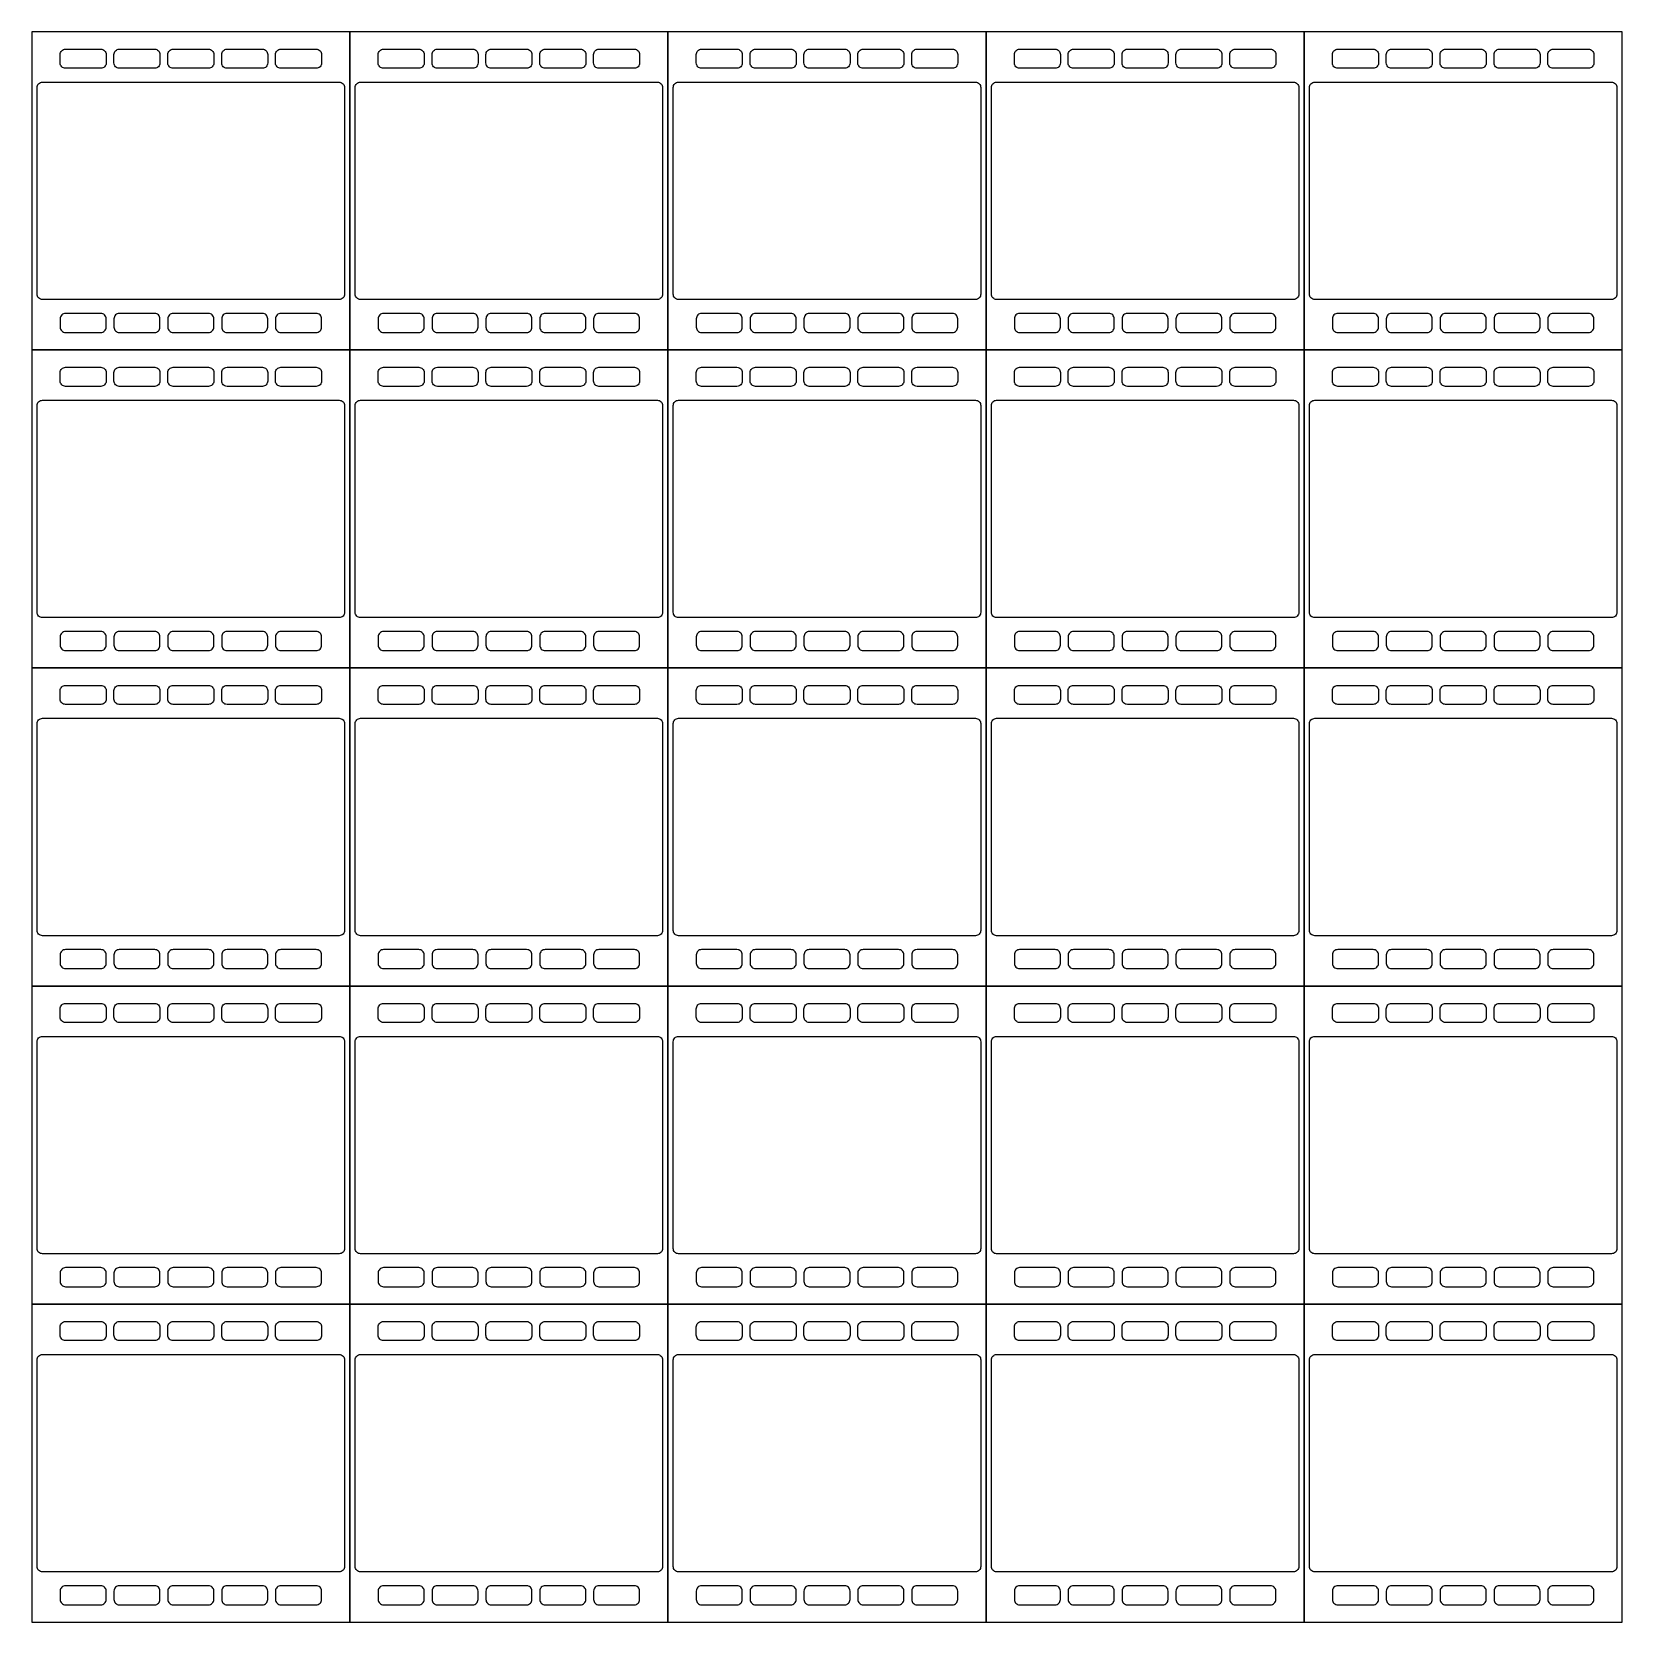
# Model space of a CAD drawing. Header units: inches. Extents: x 0 to 150, y 0 to 150.
import ezdxf

# ---------------------------------------------------------------- set-up
doc = ezdxf.new("R2010")
doc.units = ezdxf.units.IN
doc.header["$MEASUREMENT"] = 0
doc.layers.add('glassOutline', color=7, linetype='Continuous')
doc.layers.add('TC-etch-lines-chemical', color=1, linetype='Continuous')

msp = doc.modelspace()

# ---------------------------------------------------------------- linework, layer by layer
at = {"layer": 'glassOutline'}
for points in [[(0, 120), (30, 120), (30, 150), (0, 150)], [(30, 120), (60, 120), (60, 150), (30, 150)], [(60, 120), (90, 120), (90, 150), (60, 150)], [(90, 120), (120, 120), (120, 150), (90, 150)], [(120, 120), (150, 120), (150, 150), (120, 150)], [(0, 90), (30, 90), (30, 120), (0, 120)], [(30, 90), (60, 90), (60, 120), (30, 120)], [(60, 90), (90, 90), (90, 120), (60, 120)], [(90, 90), (120, 90), (120, 120), (90, 120)], [(120, 90), (150, 90), (150, 120), (120, 120)], [(0, 60), (30, 60), (30, 90), (0, 90)], [(30, 60), (60, 60), (60, 90), (30, 90)], [(60, 60), (90, 60), (90, 90), (60, 90)], [(90, 60), (120, 60), (120, 90), (90, 90)], [(120, 60), (150, 60), (150, 90), (120, 90)], [(0, 30), (30, 30), (30, 60), (0, 60)], [(30, 30), (60, 30), (60, 60), (30, 60)], [(60, 30), (90, 30), (90, 60), (60, 60)], [(90, 30), (120, 30), (120, 60), (90, 60)], [(120, 30), (150, 30), (150, 60), (120, 60)], [(0, 0), (30, 0), (30, 30), (0, 30)], [(30, 0), (60, 0), (60, 30), (30, 30)], [(60, 0), (90, 0), (90, 30), (60, 30)], [(90, 0), (120, 0), (120, 30), (90, 30)], [(120, 0), (150, 0), (150, 30), (120, 30)]]:
    msp.add_lwpolyline(points, close=True, dxfattribs=at)
at = {"layer": 'TC-etch-lines-chemical'}
for points in [[(3.17, 148.36), (6.51, 148.36, -0.414214), (7.01, 147.86), (7.01, 147.06, -0.414214), (6.51, 146.56), (3.17, 146.56, -0.414214), (2.67, 147.06), (2.67, 147.86, -0.414214)], [(8.25, 148.36), (11.59, 148.36, -0.414214), (12.09, 147.86), (12.09, 147.06, -0.414214), (11.59, 146.56), (8.25, 146.56, -0.414214), (7.75, 147.06), (7.75, 147.86, -0.414214)], [(13.33, 148.36), (16.67, 148.36, -0.414214), (17.17, 147.86), (17.17, 147.06, -0.414214), (16.67, 146.56), (13.33, 146.56, -0.414214), (12.83, 147.06), (12.83, 147.86, -0.414214)], [(18.41, 148.36), (21.75, 148.36, -0.414214), (22.25, 147.86), (22.25, 147.06, -0.414214), (21.75, 146.56), (18.41, 146.56, -0.414214), (17.91, 147.06), (17.91, 147.86, -0.414214)], [(23.49, 148.36), (26.83, 148.36, -0.414214), (27.33, 147.86), (27.33, 147.06, -0.414214), (26.83, 146.56), (23.49, 146.56, -0.414214), (22.99, 147.06), (22.99, 147.86, -0.414214)], [(33.17, 148.36), (36.51, 148.36, -0.414214), (37.01, 147.86), (37.01, 147.06, -0.414214), (36.51, 146.56), (33.17, 146.56, -0.414214), (32.67, 147.06), (32.67, 147.86, -0.414214)], [(38.25, 148.36), (41.59, 148.36, -0.414214), (42.09, 147.86), (42.09, 147.06, -0.414214), (41.59, 146.56), (38.25, 146.56, -0.414214), (37.75, 147.06), (37.75, 147.86, -0.414214)], [(43.33, 148.36), (46.67, 148.36, -0.414214), (47.17, 147.86), (47.17, 147.06, -0.414214), (46.67, 146.56), (43.33, 146.56, -0.414214), (42.83, 147.06), (42.83, 147.86, -0.414214)], [(48.41, 148.36), (51.75, 148.36, -0.414214), (52.25, 147.86), (52.25, 147.06, -0.414214), (51.75, 146.56), (48.41, 146.56, -0.414214), (47.91, 147.06), (47.91, 147.86, -0.414214)], [(53.49, 148.36), (56.83, 148.36, -0.414214), (57.33, 147.86), (57.33, 147.06, -0.414214), (56.83, 146.56), (53.49, 146.56, -0.414214), (52.99, 147.06), (52.99, 147.86, -0.414214)], [(63.17, 148.36), (66.51, 148.36, -0.414214), (67.01, 147.86), (67.01, 147.06, -0.414214), (66.51, 146.56), (63.17, 146.56, -0.414214), (62.67, 147.06), (62.67, 147.86, -0.414214)], [(68.25, 148.36), (71.59, 148.36, -0.414214), (72.09, 147.86), (72.09, 147.06, -0.414214), (71.59, 146.56), (68.25, 146.56, -0.414214), (67.75, 147.06), (67.75, 147.86, -0.414214)], [(73.33, 148.36), (76.67, 148.36, -0.414214), (77.17, 147.86), (77.17, 147.06, -0.414214), (76.67, 146.56), (73.33, 146.56, -0.414214), (72.83, 147.06), (72.83, 147.86, -0.414214)], [(78.41, 148.36), (81.75, 148.36, -0.414214), (82.25, 147.86), (82.25, 147.06, -0.414214), (81.75, 146.56), (78.41, 146.56, -0.414214), (77.91, 147.06), (77.91, 147.86, -0.414214)], [(83.49, 148.36), (86.83, 148.36, -0.414214), (87.33, 147.86), (87.33, 147.06, -0.414214), (86.83, 146.56), (83.49, 146.56, -0.414214), (82.99, 147.06), (82.99, 147.86, -0.414214)], [(93.17, 148.36), (96.51, 148.36, -0.414214), (97.01, 147.86), (97.01, 147.06, -0.414214), (96.51, 146.56), (93.17, 146.56, -0.414214), (92.67, 147.06), (92.67, 147.86, -0.414214)], [(98.25, 148.36), (101.59, 148.36, -0.414214), (102.09, 147.86), (102.09, 147.06, -0.414214), (101.59, 146.56), (98.25, 146.56, -0.414214), (97.75, 147.06), (97.75, 147.86, -0.414214)], [(103.33, 148.36), (106.67, 148.36, -0.414214), (107.17, 147.86), (107.17, 147.06, -0.414214), (106.67, 146.56), (103.33, 146.56, -0.414214), (102.83, 147.06), (102.83, 147.86, -0.414214)], [(108.41, 148.36), (111.75, 148.36, -0.414214), (112.25, 147.86), (112.25, 147.06, -0.414214), (111.75, 146.56), (108.41, 146.56, -0.414214), (107.91, 147.06), (107.91, 147.86, -0.414214)], [(113.49, 148.36), (116.83, 148.36, -0.414214), (117.33, 147.86), (117.33, 147.06, -0.414214), (116.83, 146.56), (113.49, 146.56, -0.414214), (112.99, 147.06), (112.99, 147.86, -0.414214)], [(123.17, 148.36), (126.51, 148.36, -0.414214), (127.01, 147.86), (127.01, 147.06, -0.414214), (126.51, 146.56), (123.17, 146.56, -0.414214), (122.67, 147.06), (122.67, 147.86, -0.414214)], [(128.25, 148.36), (131.59, 148.36, -0.414214), (132.09, 147.86), (132.09, 147.06, -0.414214), (131.59, 146.56), (128.25, 146.56, -0.414214), (127.75, 147.06), (127.75, 147.86, -0.414214)], [(133.33, 148.36), (136.67, 148.36, -0.414214), (137.17, 147.86), (137.17, 147.06, -0.414214), (136.67, 146.56), (133.33, 146.56, -0.414214), (132.83, 147.06), (132.83, 147.86, -0.414214)], [(138.41, 148.36), (141.75, 148.36, -0.414214), (142.25, 147.86), (142.25, 147.06, -0.414214), (141.75, 146.56), (138.41, 146.56, -0.414214), (137.91, 147.06), (137.91, 147.86, -0.414214)], [(143.49, 148.36), (146.83, 148.36, -0.414214), (147.33, 147.86), (147.33, 147.06, -0.414214), (146.83, 146.56), (143.49, 146.56, -0.414214), (142.99, 147.06), (142.99, 147.86, -0.414214)], [(1, 145.25), (29, 145.25, -0.414214), (29.5, 144.75), (29.5, 125.25, -0.414214), (29, 124.75), (1, 124.75, -0.414214), (0.5, 125.25), (0.5, 144.75, -0.414214)], [(31, 145.25), (59, 145.25, -0.414214), (59.5, 144.75), (59.5, 125.25, -0.414214), (59, 124.75), (31, 124.75, -0.414214), (30.5, 125.25), (30.5, 144.75, -0.414214)], [(61, 145.25), (89, 145.25, -0.414214), (89.5, 144.75), (89.5, 125.25, -0.414214), (89, 124.75), (61, 124.75, -0.414214), (60.5, 125.25), (60.5, 144.75, -0.414214)], [(91, 145.25), (119, 145.25, -0.414214), (119.5, 144.75), (119.5, 125.25, -0.414214), (119, 124.75), (91, 124.75, -0.414214), (90.5, 125.25), (90.5, 144.75, -0.414214)], [(121, 145.25), (149, 145.25, -0.414214), (149.5, 144.75), (149.5, 125.25, -0.414214), (149, 124.75), (121, 124.75, -0.414214), (120.5, 125.25), (120.5, 144.75, -0.414214)], [(3.17, 121.64), (6.51, 121.64, 0.414214), (7.01, 122.14), (7.01, 122.94, 0.414214), (6.51, 123.44), (3.17, 123.44, 0.414214), (2.67, 122.94), (2.67, 122.14, 0.414214)], [(8.25, 121.64), (11.59, 121.64, 0.414214), (12.09, 122.14), (12.09, 122.94, 0.414214), (11.59, 123.44), (8.25, 123.44, 0.414214), (7.75, 122.94), (7.75, 122.14, 0.414214)], [(13.33, 121.64), (16.67, 121.64, 0.414214), (17.17, 122.14), (17.17, 122.94, 0.414214), (16.67, 123.44), (13.33, 123.44, 0.414214), (12.83, 122.94), (12.83, 122.14, 0.414214)], [(18.41, 121.64), (21.75, 121.64, 0.414214), (22.25, 122.14), (22.25, 122.94, 0.414214), (21.75, 123.44), (18.41, 123.44, 0.414214), (17.91, 122.94), (17.91, 122.14, 0.414214)], [(23.49, 121.64), (26.83, 121.64, 0.414214), (27.33, 122.14), (27.33, 122.94, 0.414214), (26.83, 123.44), (23.49, 123.44, 0.414214), (22.99, 122.94), (22.99, 122.14, 0.414214)], [(33.17, 121.64), (36.51, 121.64, 0.414214), (37.01, 122.14), (37.01, 122.94, 0.414214), (36.51, 123.44), (33.17, 123.44, 0.414214), (32.67, 122.94), (32.67, 122.14, 0.414214)], [(38.25, 121.64), (41.59, 121.64, 0.414214), (42.09, 122.14), (42.09, 122.94, 0.414214), (41.59, 123.44), (38.25, 123.44, 0.414214), (37.75, 122.94), (37.75, 122.14, 0.414214)], [(43.33, 121.64), (46.67, 121.64, 0.414214), (47.17, 122.14), (47.17, 122.94, 0.414214), (46.67, 123.44), (43.33, 123.44, 0.414214), (42.83, 122.94), (42.83, 122.14, 0.414214)], [(48.41, 121.64), (51.75, 121.64, 0.414214), (52.25, 122.14), (52.25, 122.94, 0.414214), (51.75, 123.44), (48.41, 123.44, 0.414214), (47.91, 122.94), (47.91, 122.14, 0.414214)], [(53.49, 121.64), (56.83, 121.64, 0.414214), (57.33, 122.14), (57.33, 122.94, 0.414214), (56.83, 123.44), (53.49, 123.44, 0.414214), (52.99, 122.94), (52.99, 122.14, 0.414214)], [(63.17, 121.64), (66.51, 121.64, 0.414214), (67.01, 122.14), (67.01, 122.94, 0.414214), (66.51, 123.44), (63.17, 123.44, 0.414214), (62.67, 122.94), (62.67, 122.14, 0.414214)], [(68.25, 121.64), (71.59, 121.64, 0.414214), (72.09, 122.14), (72.09, 122.94, 0.414214), (71.59, 123.44), (68.25, 123.44, 0.414214), (67.75, 122.94), (67.75, 122.14, 0.414214)], [(73.33, 121.64), (76.67, 121.64, 0.414214), (77.17, 122.14), (77.17, 122.94, 0.414214), (76.67, 123.44), (73.33, 123.44, 0.414214), (72.83, 122.94), (72.83, 122.14, 0.414214)], [(78.41, 121.64), (81.75, 121.64, 0.414214), (82.25, 122.14), (82.25, 122.94, 0.414214), (81.75, 123.44), (78.41, 123.44, 0.414214), (77.91, 122.94), (77.91, 122.14, 0.414214)], [(83.49, 121.64), (86.83, 121.64, 0.414214), (87.33, 122.14), (87.33, 122.94, 0.414214), (86.83, 123.44), (83.49, 123.44, 0.414214), (82.99, 122.94), (82.99, 122.14, 0.414214)], [(93.17, 121.64), (96.51, 121.64, 0.414214), (97.01, 122.14), (97.01, 122.94, 0.414214), (96.51, 123.44), (93.17, 123.44, 0.414214), (92.67, 122.94), (92.67, 122.14, 0.414214)], [(98.25, 121.64), (101.59, 121.64, 0.414214), (102.09, 122.14), (102.09, 122.94, 0.414214), (101.59, 123.44), (98.25, 123.44, 0.414214), (97.75, 122.94), (97.75, 122.14, 0.414214)], [(103.33, 121.64), (106.67, 121.64, 0.414214), (107.17, 122.14), (107.17, 122.94, 0.414214), (106.67, 123.44), (103.33, 123.44, 0.414214), (102.83, 122.94), (102.83, 122.14, 0.414214)], [(108.41, 121.64), (111.75, 121.64, 0.414214), (112.25, 122.14), (112.25, 122.94, 0.414214), (111.75, 123.44), (108.41, 123.44, 0.414214), (107.91, 122.94), (107.91, 122.14, 0.414214)], [(113.49, 121.64), (116.83, 121.64, 0.414214), (117.33, 122.14), (117.33, 122.94, 0.414214), (116.83, 123.44), (113.49, 123.44, 0.414214), (112.99, 122.94), (112.99, 122.14, 0.414214)], [(123.17, 121.64), (126.51, 121.64, 0.414214), (127.01, 122.14), (127.01, 122.94, 0.414214), (126.51, 123.44), (123.17, 123.44, 0.414214), (122.67, 122.94), (122.67, 122.14, 0.414214)], [(128.25, 121.64), (131.59, 121.64, 0.414214), (132.09, 122.14), (132.09, 122.94, 0.414214), (131.59, 123.44), (128.25, 123.44, 0.414214), (127.75, 122.94), (127.75, 122.14, 0.414214)], [(133.33, 121.64), (136.67, 121.64, 0.414214), (137.17, 122.14), (137.17, 122.94, 0.414214), (136.67, 123.44), (133.33, 123.44, 0.414214), (132.83, 122.94), (132.83, 122.14, 0.414214)], [(138.41, 121.64), (141.75, 121.64, 0.414214), (142.25, 122.14), (142.25, 122.94, 0.414214), (141.75, 123.44), (138.41, 123.44, 0.414214), (137.91, 122.94), (137.91, 122.14, 0.414214)], [(143.49, 121.64), (146.83, 121.64, 0.414214), (147.33, 122.14), (147.33, 122.94, 0.414214), (146.83, 123.44), (143.49, 123.44, 0.414214), (142.99, 122.94), (142.99, 122.14, 0.414214)], [(3.17, 118.36), (6.51, 118.36, -0.414214), (7.01, 117.86), (7.01, 117.06, -0.414214), (6.51, 116.56), (3.17, 116.56, -0.414214), (2.67, 117.06), (2.67, 117.86, -0.414214)], [(8.25, 118.36), (11.59, 118.36, -0.414214), (12.09, 117.86), (12.09, 117.06, -0.414214), (11.59, 116.56), (8.25, 116.56, -0.414214), (7.75, 117.06), (7.75, 117.86, -0.414214)], [(13.33, 118.36), (16.67, 118.36, -0.414214), (17.17, 117.86), (17.17, 117.06, -0.414214), (16.67, 116.56), (13.33, 116.56, -0.414214), (12.83, 117.06), (12.83, 117.86, -0.414214)], [(18.41, 118.36), (21.75, 118.36, -0.414214), (22.25, 117.86), (22.25, 117.06, -0.414214), (21.75, 116.56), (18.41, 116.56, -0.414214), (17.91, 117.06), (17.91, 117.86, -0.414214)], [(23.49, 118.36), (26.83, 118.36, -0.414214), (27.33, 117.86), (27.33, 117.06, -0.414214), (26.83, 116.56), (23.49, 116.56, -0.414214), (22.99, 117.06), (22.99, 117.86, -0.414214)], [(33.17, 118.36), (36.51, 118.36, -0.414214), (37.01, 117.86), (37.01, 117.06, -0.414214), (36.51, 116.56), (33.17, 116.56, -0.414214), (32.67, 117.06), (32.67, 117.86, -0.414214)], [(38.25, 118.36), (41.59, 118.36, -0.414214), (42.09, 117.86), (42.09, 117.06, -0.414214), (41.59, 116.56), (38.25, 116.56, -0.414214), (37.75, 117.06), (37.75, 117.86, -0.414214)], [(43.33, 118.36), (46.67, 118.36, -0.414214), (47.17, 117.86), (47.17, 117.06, -0.414214), (46.67, 116.56), (43.33, 116.56, -0.414214), (42.83, 117.06), (42.83, 117.86, -0.414214)], [(48.41, 118.36), (51.75, 118.36, -0.414214), (52.25, 117.86), (52.25, 117.06, -0.414214), (51.75, 116.56), (48.41, 116.56, -0.414214), (47.91, 117.06), (47.91, 117.86, -0.414214)], [(53.49, 118.36), (56.83, 118.36, -0.414214), (57.33, 117.86), (57.33, 117.06, -0.414214), (56.83, 116.56), (53.49, 116.56, -0.414214), (52.99, 117.06), (52.99, 117.86, -0.414214)], [(63.17, 118.36), (66.51, 118.36, -0.414214), (67.01, 117.86), (67.01, 117.06, -0.414214), (66.51, 116.56), (63.17, 116.56, -0.414214), (62.67, 117.06), (62.67, 117.86, -0.414214)], [(68.25, 118.36), (71.59, 118.36, -0.414214), (72.09, 117.86), (72.09, 117.06, -0.414214), (71.59, 116.56), (68.25, 116.56, -0.414214), (67.75, 117.06), (67.75, 117.86, -0.414214)], [(73.33, 118.36), (76.67, 118.36, -0.414214), (77.17, 117.86), (77.17, 117.06, -0.414214), (76.67, 116.56), (73.33, 116.56, -0.414214), (72.83, 117.06), (72.83, 117.86, -0.414214)], [(78.41, 118.36), (81.75, 118.36, -0.414214), (82.25, 117.86), (82.25, 117.06, -0.414214), (81.75, 116.56), (78.41, 116.56, -0.414214), (77.91, 117.06), (77.91, 117.86, -0.414214)], [(83.49, 118.36), (86.83, 118.36, -0.414214), (87.33, 117.86), (87.33, 117.06, -0.414214), (86.83, 116.56), (83.49, 116.56, -0.414214), (82.99, 117.06), (82.99, 117.86, -0.414214)], [(93.17, 118.36), (96.51, 118.36, -0.414214), (97.01, 117.86), (97.01, 117.06, -0.414214), (96.51, 116.56), (93.17, 116.56, -0.414214), (92.67, 117.06), (92.67, 117.86, -0.414214)], [(98.25, 118.36), (101.59, 118.36, -0.414214), (102.09, 117.86), (102.09, 117.06, -0.414214), (101.59, 116.56), (98.25, 116.56, -0.414214), (97.75, 117.06), (97.75, 117.86, -0.414214)], [(103.33, 118.36), (106.67, 118.36, -0.414214), (107.17, 117.86), (107.17, 117.06, -0.414214), (106.67, 116.56), (103.33, 116.56, -0.414214), (102.83, 117.06), (102.83, 117.86, -0.414214)], [(108.41, 118.36), (111.75, 118.36, -0.414214), (112.25, 117.86), (112.25, 117.06, -0.414214), (111.75, 116.56), (108.41, 116.56, -0.414214), (107.91, 117.06), (107.91, 117.86, -0.414214)], [(113.49, 118.36), (116.83, 118.36, -0.414214), (117.33, 117.86), (117.33, 117.06, -0.414214), (116.83, 116.56), (113.49, 116.56, -0.414214), (112.99, 117.06), (112.99, 117.86, -0.414214)], [(123.17, 118.36), (126.51, 118.36, -0.414214), (127.01, 117.86), (127.01, 117.06, -0.414214), (126.51, 116.56), (123.17, 116.56, -0.414214), (122.67, 117.06), (122.67, 117.86, -0.414214)], [(128.25, 118.36), (131.59, 118.36, -0.414214), (132.09, 117.86), (132.09, 117.06, -0.414214), (131.59, 116.56), (128.25, 116.56, -0.414214), (127.75, 117.06), (127.75, 117.86, -0.414214)], [(133.33, 118.36), (136.67, 118.36, -0.414214), (137.17, 117.86), (137.17, 117.06, -0.414214), (136.67, 116.56), (133.33, 116.56, -0.414214), (132.83, 117.06), (132.83, 117.86, -0.414214)], [(138.41, 118.36), (141.75, 118.36, -0.414214), (142.25, 117.86), (142.25, 117.06, -0.414214), (141.75, 116.56), (138.41, 116.56, -0.414214), (137.91, 117.06), (137.91, 117.86, -0.414214)], [(143.49, 118.36), (146.83, 118.36, -0.414214), (147.33, 117.86), (147.33, 117.06, -0.414214), (146.83, 116.56), (143.49, 116.56, -0.414214), (142.99, 117.06), (142.99, 117.86, -0.414214)], [(1, 115.25), (29, 115.25, -0.414214), (29.5, 114.75), (29.5, 95.25, -0.414214), (29, 94.75), (1, 94.75, -0.414214), (0.5, 95.25), (0.5, 114.75, -0.414214)], [(31, 115.25), (59, 115.25, -0.414214), (59.5, 114.75), (59.5, 95.25, -0.414214), (59, 94.75), (31, 94.75, -0.414214), (30.5, 95.25), (30.5, 114.75, -0.414214)], [(61, 115.25), (89, 115.25, -0.414214), (89.5, 114.75), (89.5, 95.25, -0.414214), (89, 94.75), (61, 94.75, -0.414214), (60.5, 95.25), (60.5, 114.75, -0.414214)], [(91, 115.25), (119, 115.25, -0.414214), (119.5, 114.75), (119.5, 95.25, -0.414214), (119, 94.75), (91, 94.75, -0.414214), (90.5, 95.25), (90.5, 114.75, -0.414214)], [(121, 115.25), (149, 115.25, -0.414214), (149.5, 114.75), (149.5, 95.25, -0.414214), (149, 94.75), (121, 94.75, -0.414214), (120.5, 95.25), (120.5, 114.75, -0.414214)], [(3.17, 91.64), (6.51, 91.64, 0.414214), (7.01, 92.14), (7.01, 92.94, 0.414214), (6.51, 93.44), (3.17, 93.44, 0.414214), (2.67, 92.94), (2.67, 92.14, 0.414214)], [(8.25, 91.64), (11.59, 91.64, 0.414214), (12.09, 92.14), (12.09, 92.94, 0.414214), (11.59, 93.44), (8.25, 93.44, 0.414214), (7.75, 92.94), (7.75, 92.14, 0.414214)], [(13.33, 91.64), (16.67, 91.64, 0.414214), (17.17, 92.14), (17.17, 92.94, 0.414214), (16.67, 93.44), (13.33, 93.44, 0.414214), (12.83, 92.94), (12.83, 92.14, 0.414214)], [(18.41, 91.64), (21.75, 91.64, 0.414214), (22.25, 92.14), (22.25, 92.94, 0.414214), (21.75, 93.44), (18.41, 93.44, 0.414214), (17.91, 92.94), (17.91, 92.14, 0.414214)], [(23.49, 91.64), (26.83, 91.64, 0.414214), (27.33, 92.14), (27.33, 92.94, 0.414214), (26.83, 93.44), (23.49, 93.44, 0.414214), (22.99, 92.94), (22.99, 92.14, 0.414214)], [(33.17, 91.64), (36.51, 91.64, 0.414214), (37.01, 92.14), (37.01, 92.94, 0.414214), (36.51, 93.44), (33.17, 93.44, 0.414214), (32.67, 92.94), (32.67, 92.14, 0.414214)], [(38.25, 91.64), (41.59, 91.64, 0.414214), (42.09, 92.14), (42.09, 92.94, 0.414214), (41.59, 93.44), (38.25, 93.44, 0.414214), (37.75, 92.94), (37.75, 92.14, 0.414214)], [(43.33, 91.64), (46.67, 91.64, 0.414214), (47.17, 92.14), (47.17, 92.94, 0.414214), (46.67, 93.44), (43.33, 93.44, 0.414214), (42.83, 92.94), (42.83, 92.14, 0.414214)], [(48.41, 91.64), (51.75, 91.64, 0.414214), (52.25, 92.14), (52.25, 92.94, 0.414214), (51.75, 93.44), (48.41, 93.44, 0.414214), (47.91, 92.94), (47.91, 92.14, 0.414214)], [(53.49, 91.64), (56.83, 91.64, 0.414214), (57.33, 92.14), (57.33, 92.94, 0.414214), (56.83, 93.44), (53.49, 93.44, 0.414214), (52.99, 92.94), (52.99, 92.14, 0.414214)], [(63.17, 91.64), (66.51, 91.64, 0.414214), (67.01, 92.14), (67.01, 92.94, 0.414214), (66.51, 93.44), (63.17, 93.44, 0.414214), (62.67, 92.94), (62.67, 92.14, 0.414214)], [(68.25, 91.64), (71.59, 91.64, 0.414214), (72.09, 92.14), (72.09, 92.94, 0.414214), (71.59, 93.44), (68.25, 93.44, 0.414214), (67.75, 92.94), (67.75, 92.14, 0.414214)], [(73.33, 91.64), (76.67, 91.64, 0.414214), (77.17, 92.14), (77.17, 92.94, 0.414214), (76.67, 93.44), (73.33, 93.44, 0.414214), (72.83, 92.94), (72.83, 92.14, 0.414214)], [(78.41, 91.64), (81.75, 91.64, 0.414214), (82.25, 92.14), (82.25, 92.94, 0.414214), (81.75, 93.44), (78.41, 93.44, 0.414214), (77.91, 92.94), (77.91, 92.14, 0.414214)], [(83.49, 91.64), (86.83, 91.64, 0.414214), (87.33, 92.14), (87.33, 92.94, 0.414214), (86.83, 93.44), (83.49, 93.44, 0.414214), (82.99, 92.94), (82.99, 92.14, 0.414214)], [(93.17, 91.64), (96.51, 91.64, 0.414214), (97.01, 92.14), (97.01, 92.94, 0.414214), (96.51, 93.44), (93.17, 93.44, 0.414214), (92.67, 92.94), (92.67, 92.14, 0.414214)], [(98.25, 91.64), (101.59, 91.64, 0.414214), (102.09, 92.14), (102.09, 92.94, 0.414214), (101.59, 93.44), (98.25, 93.44, 0.414214), (97.75, 92.94), (97.75, 92.14, 0.414214)], [(103.33, 91.64), (106.67, 91.64, 0.414214), (107.17, 92.14), (107.17, 92.94, 0.414214), (106.67, 93.44), (103.33, 93.44, 0.414214), (102.83, 92.94), (102.83, 92.14, 0.414214)], [(108.41, 91.64), (111.75, 91.64, 0.414214), (112.25, 92.14), (112.25, 92.94, 0.414214), (111.75, 93.44), (108.41, 93.44, 0.414214), (107.91, 92.94), (107.91, 92.14, 0.414214)], [(113.49, 91.64), (116.83, 91.64, 0.414214), (117.33, 92.14), (117.33, 92.94, 0.414214), (116.83, 93.44), (113.49, 93.44, 0.414214), (112.99, 92.94), (112.99, 92.14, 0.414214)], [(123.17, 91.64), (126.51, 91.64, 0.414214), (127.01, 92.14), (127.01, 92.94, 0.414214), (126.51, 93.44), (123.17, 93.44, 0.414214), (122.67, 92.94), (122.67, 92.14, 0.414214)], [(128.25, 91.64), (131.59, 91.64, 0.414214), (132.09, 92.14), (132.09, 92.94, 0.414214), (131.59, 93.44), (128.25, 93.44, 0.414214), (127.75, 92.94), (127.75, 92.14, 0.414214)], [(133.33, 91.64), (136.67, 91.64, 0.414214), (137.17, 92.14), (137.17, 92.94, 0.414214), (136.67, 93.44), (133.33, 93.44, 0.414214), (132.83, 92.94), (132.83, 92.14, 0.414214)], [(138.41, 91.64), (141.75, 91.64, 0.414214), (142.25, 92.14), (142.25, 92.94, 0.414214), (141.75, 93.44), (138.41, 93.44, 0.414214), (137.91, 92.94), (137.91, 92.14, 0.414214)], [(143.49, 91.64), (146.83, 91.64, 0.414214), (147.33, 92.14), (147.33, 92.94, 0.414214), (146.83, 93.44), (143.49, 93.44, 0.414214), (142.99, 92.94), (142.99, 92.14, 0.414214)], [(3.17, 88.36), (6.51, 88.36, -0.414214), (7.01, 87.86), (7.01, 87.06, -0.414214), (6.51, 86.56), (3.17, 86.56, -0.414214), (2.67, 87.06), (2.67, 87.86, -0.414214)], [(8.25, 88.36), (11.59, 88.36, -0.414214), (12.09, 87.86), (12.09, 87.06, -0.414214), (11.59, 86.56), (8.25, 86.56, -0.414214), (7.75, 87.06), (7.75, 87.86, -0.414214)], [(13.33, 88.36), (16.67, 88.36, -0.414214), (17.17, 87.86), (17.17, 87.06, -0.414214), (16.67, 86.56), (13.33, 86.56, -0.414214), (12.83, 87.06), (12.83, 87.86, -0.414214)], [(18.41, 88.36), (21.75, 88.36, -0.414214), (22.25, 87.86), (22.25, 87.06, -0.414214), (21.75, 86.56), (18.41, 86.56, -0.414214), (17.91, 87.06), (17.91, 87.86, -0.414214)], [(23.49, 88.36), (26.83, 88.36, -0.414214), (27.33, 87.86), (27.33, 87.06, -0.414214), (26.83, 86.56), (23.49, 86.56, -0.414214), (22.99, 87.06), (22.99, 87.86, -0.414214)], [(33.17, 88.36), (36.51, 88.36, -0.414214), (37.01, 87.86), (37.01, 87.06, -0.414214), (36.51, 86.56), (33.17, 86.56, -0.414214), (32.67, 87.06), (32.67, 87.86, -0.414214)], [(38.25, 88.36), (41.59, 88.36, -0.414214), (42.09, 87.86), (42.09, 87.06, -0.414214), (41.59, 86.56), (38.25, 86.56, -0.414214), (37.75, 87.06), (37.75, 87.86, -0.414214)], [(43.33, 88.36), (46.67, 88.36, -0.414214), (47.17, 87.86), (47.17, 87.06, -0.414214), (46.67, 86.56), (43.33, 86.56, -0.414214), (42.83, 87.06), (42.83, 87.86, -0.414214)], [(48.41, 88.36), (51.75, 88.36, -0.414214), (52.25, 87.86), (52.25, 87.06, -0.414214), (51.75, 86.56), (48.41, 86.56, -0.414214), (47.91, 87.06), (47.91, 87.86, -0.414214)], [(53.49, 88.36), (56.83, 88.36, -0.414214), (57.33, 87.86), (57.33, 87.06, -0.414214), (56.83, 86.56), (53.49, 86.56, -0.414214), (52.99, 87.06), (52.99, 87.86, -0.414214)], [(63.17, 88.36), (66.51, 88.36, -0.414214), (67.01, 87.86), (67.01, 87.06, -0.414214), (66.51, 86.56), (63.17, 86.56, -0.414214), (62.67, 87.06), (62.67, 87.86, -0.414214)], [(68.25, 88.36), (71.59, 88.36, -0.414214), (72.09, 87.86), (72.09, 87.06, -0.414214), (71.59, 86.56), (68.25, 86.56, -0.414214), (67.75, 87.06), (67.75, 87.86, -0.414214)], [(73.33, 88.36), (76.67, 88.36, -0.414214), (77.17, 87.86), (77.17, 87.06, -0.414214), (76.67, 86.56), (73.33, 86.56, -0.414214), (72.83, 87.06), (72.83, 87.86, -0.414214)], [(78.41, 88.36), (81.75, 88.36, -0.414214), (82.25, 87.86), (82.25, 87.06, -0.414214), (81.75, 86.56), (78.41, 86.56, -0.414214), (77.91, 87.06), (77.91, 87.86, -0.414214)], [(83.49, 88.36), (86.83, 88.36, -0.414214), (87.33, 87.86), (87.33, 87.06, -0.414214), (86.83, 86.56), (83.49, 86.56, -0.414214), (82.99, 87.06), (82.99, 87.86, -0.414214)], [(93.17, 88.36), (96.51, 88.36, -0.414214), (97.01, 87.86), (97.01, 87.06, -0.414214), (96.51, 86.56), (93.17, 86.56, -0.414214), (92.67, 87.06), (92.67, 87.86, -0.414214)], [(98.25, 88.36), (101.59, 88.36, -0.414214), (102.09, 87.86), (102.09, 87.06, -0.414214), (101.59, 86.56), (98.25, 86.56, -0.414214), (97.75, 87.06), (97.75, 87.86, -0.414214)], [(103.33, 88.36), (106.67, 88.36, -0.414214), (107.17, 87.86), (107.17, 87.06, -0.414214), (106.67, 86.56), (103.33, 86.56, -0.414214), (102.83, 87.06), (102.83, 87.86, -0.414214)], [(108.41, 88.36), (111.75, 88.36, -0.414214), (112.25, 87.86), (112.25, 87.06, -0.414214), (111.75, 86.56), (108.41, 86.56, -0.414214), (107.91, 87.06), (107.91, 87.86, -0.414214)], [(113.49, 88.36), (116.83, 88.36, -0.414214), (117.33, 87.86), (117.33, 87.06, -0.414214), (116.83, 86.56), (113.49, 86.56, -0.414214), (112.99, 87.06), (112.99, 87.86, -0.414214)], [(123.17, 88.36), (126.51, 88.36, -0.414214), (127.01, 87.86), (127.01, 87.06, -0.414214), (126.51, 86.56), (123.17, 86.56, -0.414214), (122.67, 87.06), (122.67, 87.86, -0.414214)], [(128.25, 88.36), (131.59, 88.36, -0.414214), (132.09, 87.86), (132.09, 87.06, -0.414214), (131.59, 86.56), (128.25, 86.56, -0.414214), (127.75, 87.06), (127.75, 87.86, -0.414214)], [(133.33, 88.36), (136.67, 88.36, -0.414214), (137.17, 87.86), (137.17, 87.06, -0.414214), (136.67, 86.56), (133.33, 86.56, -0.414214), (132.83, 87.06), (132.83, 87.86, -0.414214)], [(138.41, 88.36), (141.75, 88.36, -0.414214), (142.25, 87.86), (142.25, 87.06, -0.414214), (141.75, 86.56), (138.41, 86.56, -0.414214), (137.91, 87.06), (137.91, 87.86, -0.414214)], [(143.49, 88.36), (146.83, 88.36, -0.414214), (147.33, 87.86), (147.33, 87.06, -0.414214), (146.83, 86.56), (143.49, 86.56, -0.414214), (142.99, 87.06), (142.99, 87.86, -0.414214)], [(1, 85.25), (29, 85.25, -0.414214), (29.5, 84.75), (29.5, 65.25, -0.414214), (29, 64.75), (1, 64.75, -0.414214), (0.5, 65.25), (0.5, 84.75, -0.414214)], [(31, 85.25), (59, 85.25, -0.414214), (59.5, 84.75), (59.5, 65.25, -0.414214), (59, 64.75), (31, 64.75, -0.414214), (30.5, 65.25), (30.5, 84.75, -0.414214)], [(61, 85.25), (89, 85.25, -0.414214), (89.5, 84.75), (89.5, 65.25, -0.414214), (89, 64.75), (61, 64.75, -0.414214), (60.5, 65.25), (60.5, 84.75, -0.414214)], [(91, 85.25), (119, 85.25, -0.414214), (119.5, 84.75), (119.5, 65.25, -0.414214), (119, 64.75), (91, 64.75, -0.414214), (90.5, 65.25), (90.5, 84.75, -0.414214)], [(121, 85.25), (149, 85.25, -0.414214), (149.5, 84.75), (149.5, 65.25, -0.414214), (149, 64.75), (121, 64.75, -0.414214), (120.5, 65.25), (120.5, 84.75, -0.414214)], [(3.17, 61.64), (6.51, 61.64, 0.414214), (7.01, 62.14), (7.01, 62.94, 0.414214), (6.51, 63.44), (3.17, 63.44, 0.414214), (2.67, 62.94), (2.67, 62.14, 0.414214)], [(8.25, 61.64), (11.59, 61.64, 0.414214), (12.09, 62.14), (12.09, 62.94, 0.414214), (11.59, 63.44), (8.25, 63.44, 0.414214), (7.75, 62.94), (7.75, 62.14, 0.414214)], [(13.33, 61.64), (16.67, 61.64, 0.414214), (17.17, 62.14), (17.17, 62.94, 0.414214), (16.67, 63.44), (13.33, 63.44, 0.414214), (12.83, 62.94), (12.83, 62.14, 0.414214)], [(18.41, 61.64), (21.75, 61.64, 0.414214), (22.25, 62.14), (22.25, 62.94, 0.414214), (21.75, 63.44), (18.41, 63.44, 0.414214), (17.91, 62.94), (17.91, 62.14, 0.414214)], [(23.49, 61.64), (26.83, 61.64, 0.414214), (27.33, 62.14), (27.33, 62.94, 0.414214), (26.83, 63.44), (23.49, 63.44, 0.414214), (22.99, 62.94), (22.99, 62.14, 0.414214)], [(33.17, 61.64), (36.51, 61.64, 0.414214), (37.01, 62.14), (37.01, 62.94, 0.414214), (36.51, 63.44), (33.17, 63.44, 0.414214), (32.67, 62.94), (32.67, 62.14, 0.414214)], [(38.25, 61.64), (41.59, 61.64, 0.414214), (42.09, 62.14), (42.09, 62.94, 0.414214), (41.59, 63.44), (38.25, 63.44, 0.414214), (37.75, 62.94), (37.75, 62.14, 0.414214)], [(43.33, 61.64), (46.67, 61.64, 0.414214), (47.17, 62.14), (47.17, 62.94, 0.414214), (46.67, 63.44), (43.33, 63.44, 0.414214), (42.83, 62.94), (42.83, 62.14, 0.414214)], [(48.41, 61.64), (51.75, 61.64, 0.414214), (52.25, 62.14), (52.25, 62.94, 0.414214), (51.75, 63.44), (48.41, 63.44, 0.414214), (47.91, 62.94), (47.91, 62.14, 0.414214)], [(53.49, 61.64), (56.83, 61.64, 0.414214), (57.33, 62.14), (57.33, 62.94, 0.414214), (56.83, 63.44), (53.49, 63.44, 0.414214), (52.99, 62.94), (52.99, 62.14, 0.414214)], [(63.17, 61.64), (66.51, 61.64, 0.414214), (67.01, 62.14), (67.01, 62.94, 0.414214), (66.51, 63.44), (63.17, 63.44, 0.414214), (62.67, 62.94), (62.67, 62.14, 0.414214)], [(68.25, 61.64), (71.59, 61.64, 0.414214), (72.09, 62.14), (72.09, 62.94, 0.414214), (71.59, 63.44), (68.25, 63.44, 0.414214), (67.75, 62.94), (67.75, 62.14, 0.414214)], [(73.33, 61.64), (76.67, 61.64, 0.414214), (77.17, 62.14), (77.17, 62.94, 0.414214), (76.67, 63.44), (73.33, 63.44, 0.414214), (72.83, 62.94), (72.83, 62.14, 0.414214)], [(78.41, 61.64), (81.75, 61.64, 0.414214), (82.25, 62.14), (82.25, 62.94, 0.414214), (81.75, 63.44), (78.41, 63.44, 0.414214), (77.91, 62.94), (77.91, 62.14, 0.414214)], [(83.49, 61.64), (86.83, 61.64, 0.414214), (87.33, 62.14), (87.33, 62.94, 0.414214), (86.83, 63.44), (83.49, 63.44, 0.414214), (82.99, 62.94), (82.99, 62.14, 0.414214)], [(93.17, 61.64), (96.51, 61.64, 0.414214), (97.01, 62.14), (97.01, 62.94, 0.414214), (96.51, 63.44), (93.17, 63.44, 0.414214), (92.67, 62.94), (92.67, 62.14, 0.414214)], [(98.25, 61.64), (101.59, 61.64, 0.414214), (102.09, 62.14), (102.09, 62.94, 0.414214), (101.59, 63.44), (98.25, 63.44, 0.414214), (97.75, 62.94), (97.75, 62.14, 0.414214)], [(103.33, 61.64), (106.67, 61.64, 0.414214), (107.17, 62.14), (107.17, 62.94, 0.414214), (106.67, 63.44), (103.33, 63.44, 0.414214), (102.83, 62.94), (102.83, 62.14, 0.414214)], [(108.41, 61.64), (111.75, 61.64, 0.414214), (112.25, 62.14), (112.25, 62.94, 0.414214), (111.75, 63.44), (108.41, 63.44, 0.414214), (107.91, 62.94), (107.91, 62.14, 0.414214)], [(113.49, 61.64), (116.83, 61.64, 0.414214), (117.33, 62.14), (117.33, 62.94, 0.414214), (116.83, 63.44), (113.49, 63.44, 0.414214), (112.99, 62.94), (112.99, 62.14, 0.414214)], [(123.17, 61.64), (126.51, 61.64, 0.414214), (127.01, 62.14), (127.01, 62.94, 0.414214), (126.51, 63.44), (123.17, 63.44, 0.414214), (122.67, 62.94), (122.67, 62.14, 0.414214)], [(128.25, 61.64), (131.59, 61.64, 0.414214), (132.09, 62.14), (132.09, 62.94, 0.414214), (131.59, 63.44), (128.25, 63.44, 0.414214), (127.75, 62.94), (127.75, 62.14, 0.414214)], [(133.33, 61.64), (136.67, 61.64, 0.414214), (137.17, 62.14), (137.17, 62.94, 0.414214), (136.67, 63.44), (133.33, 63.44, 0.414214), (132.83, 62.94), (132.83, 62.14, 0.414214)], [(138.41, 61.64), (141.75, 61.64, 0.414214), (142.25, 62.14), (142.25, 62.94, 0.414214), (141.75, 63.44), (138.41, 63.44, 0.414214), (137.91, 62.94), (137.91, 62.14, 0.414214)], [(143.49, 61.64), (146.83, 61.64, 0.414214), (147.33, 62.14), (147.33, 62.94, 0.414214), (146.83, 63.44), (143.49, 63.44, 0.414214), (142.99, 62.94), (142.99, 62.14, 0.414214)], [(3.17, 58.36), (6.51, 58.36, -0.414214), (7.01, 57.86), (7.01, 57.06, -0.414214), (6.51, 56.56), (3.17, 56.56, -0.414214), (2.67, 57.06), (2.67, 57.86, -0.414214)], [(8.25, 58.36), (11.59, 58.36, -0.414214), (12.09, 57.86), (12.09, 57.06, -0.414214), (11.59, 56.56), (8.25, 56.56, -0.414214), (7.75, 57.06), (7.75, 57.86, -0.414214)], [(13.33, 58.36), (16.67, 58.36, -0.414214), (17.17, 57.86), (17.17, 57.06, -0.414214), (16.67, 56.56), (13.33, 56.56, -0.414214), (12.83, 57.06), (12.83, 57.86, -0.414214)], [(18.41, 58.36), (21.75, 58.36, -0.414214), (22.25, 57.86), (22.25, 57.06, -0.414214), (21.75, 56.56), (18.41, 56.56, -0.414214), (17.91, 57.06), (17.91, 57.86, -0.414214)], [(23.49, 58.36), (26.83, 58.36, -0.414214), (27.33, 57.86), (27.33, 57.06, -0.414214), (26.83, 56.56), (23.49, 56.56, -0.414214), (22.99, 57.06), (22.99, 57.86, -0.414214)], [(33.17, 58.36), (36.51, 58.36, -0.414214), (37.01, 57.86), (37.01, 57.06, -0.414214), (36.51, 56.56), (33.17, 56.56, -0.414214), (32.67, 57.06), (32.67, 57.86, -0.414214)], [(38.25, 58.36), (41.59, 58.36, -0.414214), (42.09, 57.86), (42.09, 57.06, -0.414214), (41.59, 56.56), (38.25, 56.56, -0.414214), (37.75, 57.06), (37.75, 57.86, -0.414214)], [(43.33, 58.36), (46.67, 58.36, -0.414214), (47.17, 57.86), (47.17, 57.06, -0.414214), (46.67, 56.56), (43.33, 56.56, -0.414214), (42.83, 57.06), (42.83, 57.86, -0.414214)], [(48.41, 58.36), (51.75, 58.36, -0.414214), (52.25, 57.86), (52.25, 57.06, -0.414214), (51.75, 56.56), (48.41, 56.56, -0.414214), (47.91, 57.06), (47.91, 57.86, -0.414214)], [(53.49, 58.36), (56.83, 58.36, -0.414214), (57.33, 57.86), (57.33, 57.06, -0.414214), (56.83, 56.56), (53.49, 56.56, -0.414214), (52.99, 57.06), (52.99, 57.86, -0.414214)], [(63.17, 58.36), (66.51, 58.36, -0.414214), (67.01, 57.86), (67.01, 57.06, -0.414214), (66.51, 56.56), (63.17, 56.56, -0.414214), (62.67, 57.06), (62.67, 57.86, -0.414214)], [(68.25, 58.36), (71.59, 58.36, -0.414214), (72.09, 57.86), (72.09, 57.06, -0.414214), (71.59, 56.56), (68.25, 56.56, -0.414214), (67.75, 57.06), (67.75, 57.86, -0.414214)], [(73.33, 58.36), (76.67, 58.36, -0.414214), (77.17, 57.86), (77.17, 57.06, -0.414214), (76.67, 56.56), (73.33, 56.56, -0.414214), (72.83, 57.06), (72.83, 57.86, -0.414214)], [(78.41, 58.36), (81.75, 58.36, -0.414214), (82.25, 57.86), (82.25, 57.06, -0.414214), (81.75, 56.56), (78.41, 56.56, -0.414214), (77.91, 57.06), (77.91, 57.86, -0.414214)], [(83.49, 58.36), (86.83, 58.36, -0.414214), (87.33, 57.86), (87.33, 57.06, -0.414214), (86.83, 56.56), (83.49, 56.56, -0.414214), (82.99, 57.06), (82.99, 57.86, -0.414214)], [(93.17, 58.36), (96.51, 58.36, -0.414214), (97.01, 57.86), (97.01, 57.06, -0.414214), (96.51, 56.56), (93.17, 56.56, -0.414214), (92.67, 57.06), (92.67, 57.86, -0.414214)], [(98.25, 58.36), (101.59, 58.36, -0.414214), (102.09, 57.86), (102.09, 57.06, -0.414214), (101.59, 56.56), (98.25, 56.56, -0.414214), (97.75, 57.06), (97.75, 57.86, -0.414214)], [(103.33, 58.36), (106.67, 58.36, -0.414214), (107.17, 57.86), (107.17, 57.06, -0.414214), (106.67, 56.56), (103.33, 56.56, -0.414214), (102.83, 57.06), (102.83, 57.86, -0.414214)], [(108.41, 58.36), (111.75, 58.36, -0.414214), (112.25, 57.86), (112.25, 57.06, -0.414214), (111.75, 56.56), (108.41, 56.56, -0.414214), (107.91, 57.06), (107.91, 57.86, -0.414214)], [(113.49, 58.36), (116.83, 58.36, -0.414214), (117.33, 57.86), (117.33, 57.06, -0.414214), (116.83, 56.56), (113.49, 56.56, -0.414214), (112.99, 57.06), (112.99, 57.86, -0.414214)], [(123.17, 58.36), (126.51, 58.36, -0.414214), (127.01, 57.86), (127.01, 57.06, -0.414214), (126.51, 56.56), (123.17, 56.56, -0.414214), (122.67, 57.06), (122.67, 57.86, -0.414214)], [(128.25, 58.36), (131.59, 58.36, -0.414214), (132.09, 57.86), (132.09, 57.06, -0.414214), (131.59, 56.56), (128.25, 56.56, -0.414214), (127.75, 57.06), (127.75, 57.86, -0.414214)], [(133.33, 58.36), (136.67, 58.36, -0.414214), (137.17, 57.86), (137.17, 57.06, -0.414214), (136.67, 56.56), (133.33, 56.56, -0.414214), (132.83, 57.06), (132.83, 57.86, -0.414214)], [(138.41, 58.36), (141.75, 58.36, -0.414214), (142.25, 57.86), (142.25, 57.06, -0.414214), (141.75, 56.56), (138.41, 56.56, -0.414214), (137.91, 57.06), (137.91, 57.86, -0.414214)], [(143.49, 58.36), (146.83, 58.36, -0.414214), (147.33, 57.86), (147.33, 57.06, -0.414214), (146.83, 56.56), (143.49, 56.56, -0.414214), (142.99, 57.06), (142.99, 57.86, -0.414214)], [(1, 55.25), (29, 55.25, -0.414214), (29.5, 54.75), (29.5, 35.25, -0.414214), (29, 34.75), (1, 34.75, -0.414214), (0.5, 35.25), (0.5, 54.75, -0.414214)], [(31, 55.25), (59, 55.25, -0.414214), (59.5, 54.75), (59.5, 35.25, -0.414214), (59, 34.75), (31, 34.75, -0.414214), (30.5, 35.25), (30.5, 54.75, -0.414214)], [(61, 55.25), (89, 55.25, -0.414214), (89.5, 54.75), (89.5, 35.25, -0.414214), (89, 34.75), (61, 34.75, -0.414214), (60.5, 35.25), (60.5, 54.75, -0.414214)], [(91, 55.25), (119, 55.25, -0.414214), (119.5, 54.75), (119.5, 35.25, -0.414214), (119, 34.75), (91, 34.75, -0.414214), (90.5, 35.25), (90.5, 54.75, -0.414214)], [(121, 55.25), (149, 55.25, -0.414214), (149.5, 54.75), (149.5, 35.25, -0.414214), (149, 34.75), (121, 34.75, -0.414214), (120.5, 35.25), (120.5, 54.75, -0.414214)], [(3.17, 31.64), (6.51, 31.64, 0.414214), (7.01, 32.14), (7.01, 32.94, 0.414214), (6.51, 33.44), (3.17, 33.44, 0.414214), (2.67, 32.94), (2.67, 32.14, 0.414214)], [(8.25, 31.64), (11.59, 31.64, 0.414214), (12.09, 32.14), (12.09, 32.94, 0.414214), (11.59, 33.44), (8.25, 33.44, 0.414214), (7.75, 32.94), (7.75, 32.14, 0.414214)], [(13.33, 31.64), (16.67, 31.64, 0.414214), (17.17, 32.14), (17.17, 32.94, 0.414214), (16.67, 33.44), (13.33, 33.44, 0.414214), (12.83, 32.94), (12.83, 32.14, 0.414214)], [(18.41, 31.64), (21.75, 31.64, 0.414214), (22.25, 32.14), (22.25, 32.94, 0.414214), (21.75, 33.44), (18.41, 33.44, 0.414214), (17.91, 32.94), (17.91, 32.14, 0.414214)], [(23.49, 31.64), (26.83, 31.64, 0.414214), (27.33, 32.14), (27.33, 32.94, 0.414214), (26.83, 33.44), (23.49, 33.44, 0.414214), (22.99, 32.94), (22.99, 32.14, 0.414214)], [(33.17, 31.64), (36.51, 31.64, 0.414214), (37.01, 32.14), (37.01, 32.94, 0.414214), (36.51, 33.44), (33.17, 33.44, 0.414214), (32.67, 32.94), (32.67, 32.14, 0.414214)], [(38.25, 31.64), (41.59, 31.64, 0.414214), (42.09, 32.14), (42.09, 32.94, 0.414214), (41.59, 33.44), (38.25, 33.44, 0.414214), (37.75, 32.94), (37.75, 32.14, 0.414214)], [(43.33, 31.64), (46.67, 31.64, 0.414214), (47.17, 32.14), (47.17, 32.94, 0.414214), (46.67, 33.44), (43.33, 33.44, 0.414214), (42.83, 32.94), (42.83, 32.14, 0.414214)], [(48.41, 31.64), (51.75, 31.64, 0.414214), (52.25, 32.14), (52.25, 32.94, 0.414214), (51.75, 33.44), (48.41, 33.44, 0.414214), (47.91, 32.94), (47.91, 32.14, 0.414214)], [(53.49, 31.64), (56.83, 31.64, 0.414214), (57.33, 32.14), (57.33, 32.94, 0.414214), (56.83, 33.44), (53.49, 33.44, 0.414214), (52.99, 32.94), (52.99, 32.14, 0.414214)], [(63.17, 31.64), (66.51, 31.64, 0.414214), (67.01, 32.14), (67.01, 32.94, 0.414214), (66.51, 33.44), (63.17, 33.44, 0.414214), (62.67, 32.94), (62.67, 32.14, 0.414214)], [(68.25, 31.64), (71.59, 31.64, 0.414214), (72.09, 32.14), (72.09, 32.94, 0.414214), (71.59, 33.44), (68.25, 33.44, 0.414214), (67.75, 32.94), (67.75, 32.14, 0.414214)], [(73.33, 31.64), (76.67, 31.64, 0.414214), (77.17, 32.14), (77.17, 32.94, 0.414214), (76.67, 33.44), (73.33, 33.44, 0.414214), (72.83, 32.94), (72.83, 32.14, 0.414214)], [(78.41, 31.64), (81.75, 31.64, 0.414214), (82.25, 32.14), (82.25, 32.94, 0.414214), (81.75, 33.44), (78.41, 33.44, 0.414214), (77.91, 32.94), (77.91, 32.14, 0.414214)], [(83.49, 31.64), (86.83, 31.64, 0.414214), (87.33, 32.14), (87.33, 32.94, 0.414214), (86.83, 33.44), (83.49, 33.44, 0.414214), (82.99, 32.94), (82.99, 32.14, 0.414214)], [(93.17, 31.64), (96.51, 31.64, 0.414214), (97.01, 32.14), (97.01, 32.94, 0.414214), (96.51, 33.44), (93.17, 33.44, 0.414214), (92.67, 32.94), (92.67, 32.14, 0.414214)], [(98.25, 31.64), (101.59, 31.64, 0.414214), (102.09, 32.14), (102.09, 32.94, 0.414214), (101.59, 33.44), (98.25, 33.44, 0.414214), (97.75, 32.94), (97.75, 32.14, 0.414214)], [(103.33, 31.64), (106.67, 31.64, 0.414214), (107.17, 32.14), (107.17, 32.94, 0.414214), (106.67, 33.44), (103.33, 33.44, 0.414214), (102.83, 32.94), (102.83, 32.14, 0.414214)], [(108.41, 31.64), (111.75, 31.64, 0.414214), (112.25, 32.14), (112.25, 32.94, 0.414214), (111.75, 33.44), (108.41, 33.44, 0.414214), (107.91, 32.94), (107.91, 32.14, 0.414214)], [(113.49, 31.64), (116.83, 31.64, 0.414214), (117.33, 32.14), (117.33, 32.94, 0.414214), (116.83, 33.44), (113.49, 33.44, 0.414214), (112.99, 32.94), (112.99, 32.14, 0.414214)], [(123.17, 31.64), (126.51, 31.64, 0.414214), (127.01, 32.14), (127.01, 32.94, 0.414214), (126.51, 33.44), (123.17, 33.44, 0.414214), (122.67, 32.94), (122.67, 32.14, 0.414214)], [(128.25, 31.64), (131.59, 31.64, 0.414214), (132.09, 32.14), (132.09, 32.94, 0.414214), (131.59, 33.44), (128.25, 33.44, 0.414214), (127.75, 32.94), (127.75, 32.14, 0.414214)], [(133.33, 31.64), (136.67, 31.64, 0.414214), (137.17, 32.14), (137.17, 32.94, 0.414214), (136.67, 33.44), (133.33, 33.44, 0.414214), (132.83, 32.94), (132.83, 32.14, 0.414214)], [(138.41, 31.64), (141.75, 31.64, 0.414214), (142.25, 32.14), (142.25, 32.94, 0.414214), (141.75, 33.44), (138.41, 33.44, 0.414214), (137.91, 32.94), (137.91, 32.14, 0.414214)], [(143.49, 31.64), (146.83, 31.64, 0.414214), (147.33, 32.14), (147.33, 32.94, 0.414214), (146.83, 33.44), (143.49, 33.44, 0.414214), (142.99, 32.94), (142.99, 32.14, 0.414214)], [(3.17, 28.36), (6.51, 28.36, -0.414214), (7.01, 27.86), (7.01, 27.06, -0.414214), (6.51, 26.56), (3.17, 26.56, -0.414214), (2.67, 27.06), (2.67, 27.86, -0.414214)], [(8.25, 28.36), (11.59, 28.36, -0.414214), (12.09, 27.86), (12.09, 27.06, -0.414214), (11.59, 26.56), (8.25, 26.56, -0.414214), (7.75, 27.06), (7.75, 27.86, -0.414214)], [(13.33, 28.36), (16.67, 28.36, -0.414214), (17.17, 27.86), (17.17, 27.06, -0.414214), (16.67, 26.56), (13.33, 26.56, -0.414214), (12.83, 27.06), (12.83, 27.86, -0.414214)], [(18.41, 28.36), (21.75, 28.36, -0.414214), (22.25, 27.86), (22.25, 27.06, -0.414214), (21.75, 26.56), (18.41, 26.56, -0.414214), (17.91, 27.06), (17.91, 27.86, -0.414214)], [(23.49, 28.36), (26.83, 28.36, -0.414214), (27.33, 27.86), (27.33, 27.06, -0.414214), (26.83, 26.56), (23.49, 26.56, -0.414214), (22.99, 27.06), (22.99, 27.86, -0.414214)], [(33.17, 28.36), (36.51, 28.36, -0.414214), (37.01, 27.86), (37.01, 27.06, -0.414214), (36.51, 26.56), (33.17, 26.56, -0.414214), (32.67, 27.06), (32.67, 27.86, -0.414214)], [(38.25, 28.36), (41.59, 28.36, -0.414214), (42.09, 27.86), (42.09, 27.06, -0.414214), (41.59, 26.56), (38.25, 26.56, -0.414214), (37.75, 27.06), (37.75, 27.86, -0.414214)], [(43.33, 28.36), (46.67, 28.36, -0.414214), (47.17, 27.86), (47.17, 27.06, -0.414214), (46.67, 26.56), (43.33, 26.56, -0.414214), (42.83, 27.06), (42.83, 27.86, -0.414214)], [(48.41, 28.36), (51.75, 28.36, -0.414214), (52.25, 27.86), (52.25, 27.06, -0.414214), (51.75, 26.56), (48.41, 26.56, -0.414214), (47.91, 27.06), (47.91, 27.86, -0.414214)], [(53.49, 28.36), (56.83, 28.36, -0.414214), (57.33, 27.86), (57.33, 27.06, -0.414214), (56.83, 26.56), (53.49, 26.56, -0.414214), (52.99, 27.06), (52.99, 27.86, -0.414214)], [(63.17, 28.36), (66.51, 28.36, -0.414214), (67.01, 27.86), (67.01, 27.06, -0.414214), (66.51, 26.56), (63.17, 26.56, -0.414214), (62.67, 27.06), (62.67, 27.86, -0.414214)], [(68.25, 28.36), (71.59, 28.36, -0.414214), (72.09, 27.86), (72.09, 27.06, -0.414214), (71.59, 26.56), (68.25, 26.56, -0.414214), (67.75, 27.06), (67.75, 27.86, -0.414214)], [(73.33, 28.36), (76.67, 28.36, -0.414214), (77.17, 27.86), (77.17, 27.06, -0.414214), (76.67, 26.56), (73.33, 26.56, -0.414214), (72.83, 27.06), (72.83, 27.86, -0.414214)], [(78.41, 28.36), (81.75, 28.36, -0.414214), (82.25, 27.86), (82.25, 27.06, -0.414214), (81.75, 26.56), (78.41, 26.56, -0.414214), (77.91, 27.06), (77.91, 27.86, -0.414214)], [(83.49, 28.36), (86.83, 28.36, -0.414214), (87.33, 27.86), (87.33, 27.06, -0.414214), (86.83, 26.56), (83.49, 26.56, -0.414214), (82.99, 27.06), (82.99, 27.86, -0.414214)], [(93.17, 28.36), (96.51, 28.36, -0.414214), (97.01, 27.86), (97.01, 27.06, -0.414214), (96.51, 26.56), (93.17, 26.56, -0.414214), (92.67, 27.06), (92.67, 27.86, -0.414214)], [(98.25, 28.36), (101.59, 28.36, -0.414214), (102.09, 27.86), (102.09, 27.06, -0.414214), (101.59, 26.56), (98.25, 26.56, -0.414214), (97.75, 27.06), (97.75, 27.86, -0.414214)], [(103.33, 28.36), (106.67, 28.36, -0.414214), (107.17, 27.86), (107.17, 27.06, -0.414214), (106.67, 26.56), (103.33, 26.56, -0.414214), (102.83, 27.06), (102.83, 27.86, -0.414214)], [(108.41, 28.36), (111.75, 28.36, -0.414214), (112.25, 27.86), (112.25, 27.06, -0.414214), (111.75, 26.56), (108.41, 26.56, -0.414214), (107.91, 27.06), (107.91, 27.86, -0.414214)], [(113.49, 28.36), (116.83, 28.36, -0.414214), (117.33, 27.86), (117.33, 27.06, -0.414214), (116.83, 26.56), (113.49, 26.56, -0.414214), (112.99, 27.06), (112.99, 27.86, -0.414214)], [(123.17, 28.36), (126.51, 28.36, -0.414214), (127.01, 27.86), (127.01, 27.06, -0.414214), (126.51, 26.56), (123.17, 26.56, -0.414214), (122.67, 27.06), (122.67, 27.86, -0.414214)], [(128.25, 28.36), (131.59, 28.36, -0.414214), (132.09, 27.86), (132.09, 27.06, -0.414214), (131.59, 26.56), (128.25, 26.56, -0.414214), (127.75, 27.06), (127.75, 27.86, -0.414214)], [(133.33, 28.36), (136.67, 28.36, -0.414214), (137.17, 27.86), (137.17, 27.06, -0.414214), (136.67, 26.56), (133.33, 26.56, -0.414214), (132.83, 27.06), (132.83, 27.86, -0.414214)], [(138.41, 28.36), (141.75, 28.36, -0.414214), (142.25, 27.86), (142.25, 27.06, -0.414214), (141.75, 26.56), (138.41, 26.56, -0.414214), (137.91, 27.06), (137.91, 27.86, -0.414214)], [(143.49, 28.36), (146.83, 28.36, -0.414214), (147.33, 27.86), (147.33, 27.06, -0.414214), (146.83, 26.56), (143.49, 26.56, -0.414214), (142.99, 27.06), (142.99, 27.86, -0.414214)], [(1, 25.25), (29, 25.25, -0.414214), (29.5, 24.75), (29.5, 5.25, -0.414214), (29, 4.75), (1, 4.75, -0.414214), (0.5, 5.25), (0.5, 24.75, -0.414214)], [(31, 25.25), (59, 25.25, -0.414214), (59.5, 24.75), (59.5, 5.25, -0.414214), (59, 4.75), (31, 4.75, -0.414214), (30.5, 5.25), (30.5, 24.75, -0.414214)], [(61, 25.25), (89, 25.25, -0.414214), (89.5, 24.75), (89.5, 5.25, -0.414214), (89, 4.75), (61, 4.75, -0.414214), (60.5, 5.25), (60.5, 24.75, -0.414214)], [(91, 25.25), (119, 25.25, -0.414214), (119.5, 24.75), (119.5, 5.25, -0.414214), (119, 4.75), (91, 4.75, -0.414214), (90.5, 5.25), (90.5, 24.75, -0.414214)], [(121, 25.25), (149, 25.25, -0.414214), (149.5, 24.75), (149.5, 5.25, -0.414214), (149, 4.75), (121, 4.75, -0.414214), (120.5, 5.25), (120.5, 24.75, -0.414214)], [(3.17, 1.64), (6.51, 1.64, 0.414214), (7.01, 2.14), (7.01, 2.94, 0.414214), (6.51, 3.44), (3.17, 3.44, 0.414214), (2.67, 2.94), (2.67, 2.14, 0.414214)], [(8.25, 1.64), (11.59, 1.64, 0.414214), (12.09, 2.14), (12.09, 2.94, 0.414214), (11.59, 3.44), (8.25, 3.44, 0.414214), (7.75, 2.94), (7.75, 2.14, 0.414214)], [(13.33, 1.64), (16.67, 1.64, 0.414214), (17.17, 2.14), (17.17, 2.94, 0.414214), (16.67, 3.44), (13.33, 3.44, 0.414214), (12.83, 2.94), (12.83, 2.14, 0.414214)], [(18.41, 1.64), (21.75, 1.64, 0.414214), (22.25, 2.14), (22.25, 2.94, 0.414214), (21.75, 3.44), (18.41, 3.44, 0.414214), (17.91, 2.94), (17.91, 2.14, 0.414214)], [(23.49, 1.64), (26.83, 1.64, 0.414214), (27.33, 2.14), (27.33, 2.94, 0.414214), (26.83, 3.44), (23.49, 3.44, 0.414214), (22.99, 2.94), (22.99, 2.14, 0.414214)], [(33.17, 1.64), (36.51, 1.64, 0.414214), (37.01, 2.14), (37.01, 2.94, 0.414214), (36.51, 3.44), (33.17, 3.44, 0.414214), (32.67, 2.94), (32.67, 2.14, 0.414214)], [(38.25, 1.64), (41.59, 1.64, 0.414214), (42.09, 2.14), (42.09, 2.94, 0.414214), (41.59, 3.44), (38.25, 3.44, 0.414214), (37.75, 2.94), (37.75, 2.14, 0.414214)], [(43.33, 1.64), (46.67, 1.64, 0.414214), (47.17, 2.14), (47.17, 2.94, 0.414214), (46.67, 3.44), (43.33, 3.44, 0.414214), (42.83, 2.94), (42.83, 2.14, 0.414214)], [(48.41, 1.64), (51.75, 1.64, 0.414214), (52.25, 2.14), (52.25, 2.94, 0.414214), (51.75, 3.44), (48.41, 3.44, 0.414214), (47.91, 2.94), (47.91, 2.14, 0.414214)], [(53.49, 1.64), (56.83, 1.64, 0.414214), (57.33, 2.14), (57.33, 2.94, 0.414214), (56.83, 3.44), (53.49, 3.44, 0.414214), (52.99, 2.94), (52.99, 2.14, 0.414214)], [(63.17, 1.64), (66.51, 1.64, 0.414214), (67.01, 2.14), (67.01, 2.94, 0.414214), (66.51, 3.44), (63.17, 3.44, 0.414214), (62.67, 2.94), (62.67, 2.14, 0.414214)], [(68.25, 1.64), (71.59, 1.64, 0.414214), (72.09, 2.14), (72.09, 2.94, 0.414214), (71.59, 3.44), (68.25, 3.44, 0.414214), (67.75, 2.94), (67.75, 2.14, 0.414214)], [(73.33, 1.64), (76.67, 1.64, 0.414214), (77.17, 2.14), (77.17, 2.94, 0.414214), (76.67, 3.44), (73.33, 3.44, 0.414214), (72.83, 2.94), (72.83, 2.14, 0.414214)], [(78.41, 1.64), (81.75, 1.64, 0.414214), (82.25, 2.14), (82.25, 2.94, 0.414214), (81.75, 3.44), (78.41, 3.44, 0.414214), (77.91, 2.94), (77.91, 2.14, 0.414214)], [(83.49, 1.64), (86.83, 1.64, 0.414214), (87.33, 2.14), (87.33, 2.94, 0.414214), (86.83, 3.44), (83.49, 3.44, 0.414214), (82.99, 2.94), (82.99, 2.14, 0.414214)], [(93.17, 1.64), (96.51, 1.64, 0.414214), (97.01, 2.14), (97.01, 2.94, 0.414214), (96.51, 3.44), (93.17, 3.44, 0.414214), (92.67, 2.94), (92.67, 2.14, 0.414214)], [(98.25, 1.64), (101.59, 1.64, 0.414214), (102.09, 2.14), (102.09, 2.94, 0.414214), (101.59, 3.44), (98.25, 3.44, 0.414214), (97.75, 2.94), (97.75, 2.14, 0.414214)], [(103.33, 1.64), (106.67, 1.64, 0.414214), (107.17, 2.14), (107.17, 2.94, 0.414214), (106.67, 3.44), (103.33, 3.44, 0.414214), (102.83, 2.94), (102.83, 2.14, 0.414214)], [(108.41, 1.64), (111.75, 1.64, 0.414214), (112.25, 2.14), (112.25, 2.94, 0.414214), (111.75, 3.44), (108.41, 3.44, 0.414214), (107.91, 2.94), (107.91, 2.14, 0.414214)], [(113.49, 1.64), (116.83, 1.64, 0.414214), (117.33, 2.14), (117.33, 2.94, 0.414214), (116.83, 3.44), (113.49, 3.44, 0.414214), (112.99, 2.94), (112.99, 2.14, 0.414214)], [(123.17, 1.64), (126.51, 1.64, 0.414214), (127.01, 2.14), (127.01, 2.94, 0.414214), (126.51, 3.44), (123.17, 3.44, 0.414214), (122.67, 2.94), (122.67, 2.14, 0.414214)], [(128.25, 1.64), (131.59, 1.64, 0.414214), (132.09, 2.14), (132.09, 2.94, 0.414214), (131.59, 3.44), (128.25, 3.44, 0.414214), (127.75, 2.94), (127.75, 2.14, 0.414214)], [(133.33, 1.64), (136.67, 1.64, 0.414214), (137.17, 2.14), (137.17, 2.94, 0.414214), (136.67, 3.44), (133.33, 3.44, 0.414214), (132.83, 2.94), (132.83, 2.14, 0.414214)], [(138.41, 1.64), (141.75, 1.64, 0.414214), (142.25, 2.14), (142.25, 2.94, 0.414214), (141.75, 3.44), (138.41, 3.44, 0.414214), (137.91, 2.94), (137.91, 2.14, 0.414214)], [(143.49, 1.64), (146.83, 1.64, 0.414214), (147.33, 2.14), (147.33, 2.94, 0.414214), (146.83, 3.44), (143.49, 3.44, 0.414214), (142.99, 2.94), (142.99, 2.14, 0.414214)]]:
    msp.add_lwpolyline(points, format="xyb", close=True, dxfattribs=at)

doc.saveas('drawing.dxf')
